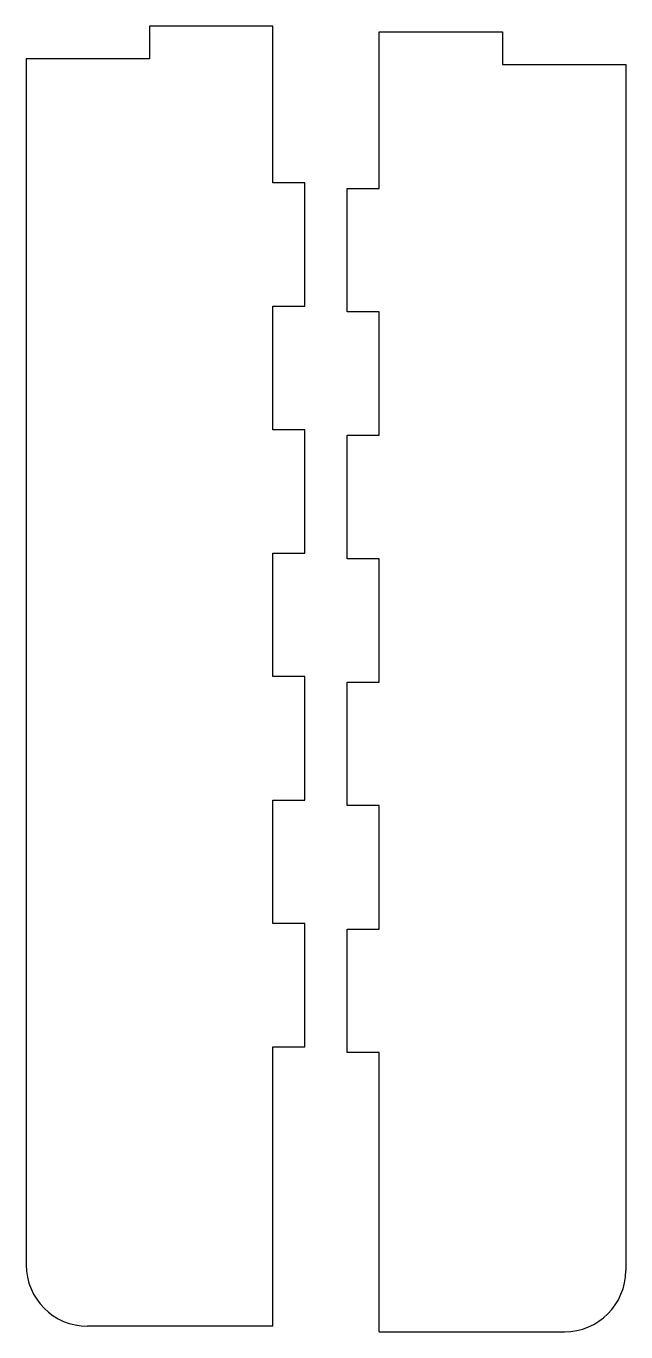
# Model space of a CAD drawing. Header units: millimetres. Extents: x 251 to 11783, y 1010 to 6809.
# Drawn here: x 10215 to 11783, y 3341 to 6753 of the extents above; entities that cross this region are included whole.
import ezdxf

# ---------------------------------------------------------------- set-up
doc = ezdxf.new("R2010")
doc.units = ezdxf.units.MM

msp = doc.modelspace()

# ---------------------------------------------------------------- linework, layer by layer
at = {"color": 7, "linetype": 'Continuous'}
for p, q in [((10537.6, 6752.6), (10537.6, 6666.8)), ((10860.2, 6752.6), (10537.6, 6752.6)), ((10860.2, 6343.2), (10860.2, 6752.6)), ((11138.1, 6328.6), (11138.1, 6738)), ((11138.1, 6738), (11460.6, 6738)), ((11460.6, 6738), (11460.6, 6652.2)), ((10215.1, 6666.8), (10215.1, 3515.6)), ((10537.6, 6666.8), (10215.1, 6666.8)), ((11460.6, 6652.2), (11783.2, 6652.2)), ((11783.2, 6652.2), (11783.2, 3501)), ((10944.1, 6343.2), (10860.2, 6343.2)), ((10944.1, 6020.6), (10944.1, 6343.2)), ((11054.2, 6006), (11054.2, 6328.6)), ((11054.2, 6328.6), (11138.1, 6328.6)), ((10860.2, 6020.6), (10944.1, 6020.6)), ((10860.2, 5698), (10860.2, 6020.6)), ((11138.1, 6006), (11054.2, 6006)), ((11138.1, 5683.4), (11138.1, 6006)), ((10944.1, 5698), (10860.2, 5698)), ((10944.1, 5375.5), (10944.1, 5698)), ((11054.2, 5360.8), (11054.2, 5683.4)), ((11054.2, 5683.4), (11138.1, 5683.4)), ((10860.2, 5375.5), (10944.1, 5375.5)), ((10860.2, 5052.9), (10860.2, 5375.5)), ((11138.1, 5360.8), (11054.2, 5360.8)), ((11138.1, 5038.2), (11138.1, 5360.8)), ((10944.1, 5052.9), (10860.2, 5052.9)), ((10944.1, 4730.3), (10944.1, 5052.9)), ((11054.2, 4715.7), (11054.2, 5038.2)), ((11054.2, 5038.2), (11138.1, 5038.2)), ((10860.2, 4730.3), (10944.1, 4730.3)), ((10860.2, 4407.7), (10860.2, 4730.3)), ((11138.1, 4715.7), (11054.2, 4715.7)), ((11138.1, 4393.1), (11138.1, 4715.7)), ((10944.1, 4407.7), (10860.2, 4407.7)), ((10944.1, 4085.1), (10944.1, 4407.7)), ((11054.2, 4070.5), (11054.2, 4393.1)), ((11054.2, 4393.1), (11138.1, 4393.1)), ((10860.2, 4085.1), (10944.1, 4085.1)), ((10860.2, 3355.2), (10860.2, 4085.1)), ((11138.1, 4070.5), (11054.2, 4070.5)), ((11138.1, 3340.6), (11138.1, 4070.5)), ((10860.2, 3355.2), (10375.4, 3355.2)), ((11138.1, 3340.6), (11622.9, 3340.6))]:
    msp.add_line(p, q, dxfattribs=at)
for centre, start, end in [((10376.3, 3516.4), 180.2849, 269.7074), ((11622, 3501.8), 270.2916, 359.717)]:
    msp.add_arc(centre, 161.2, start, end, dxfattribs=at)

doc.saveas('drawing.dxf')
